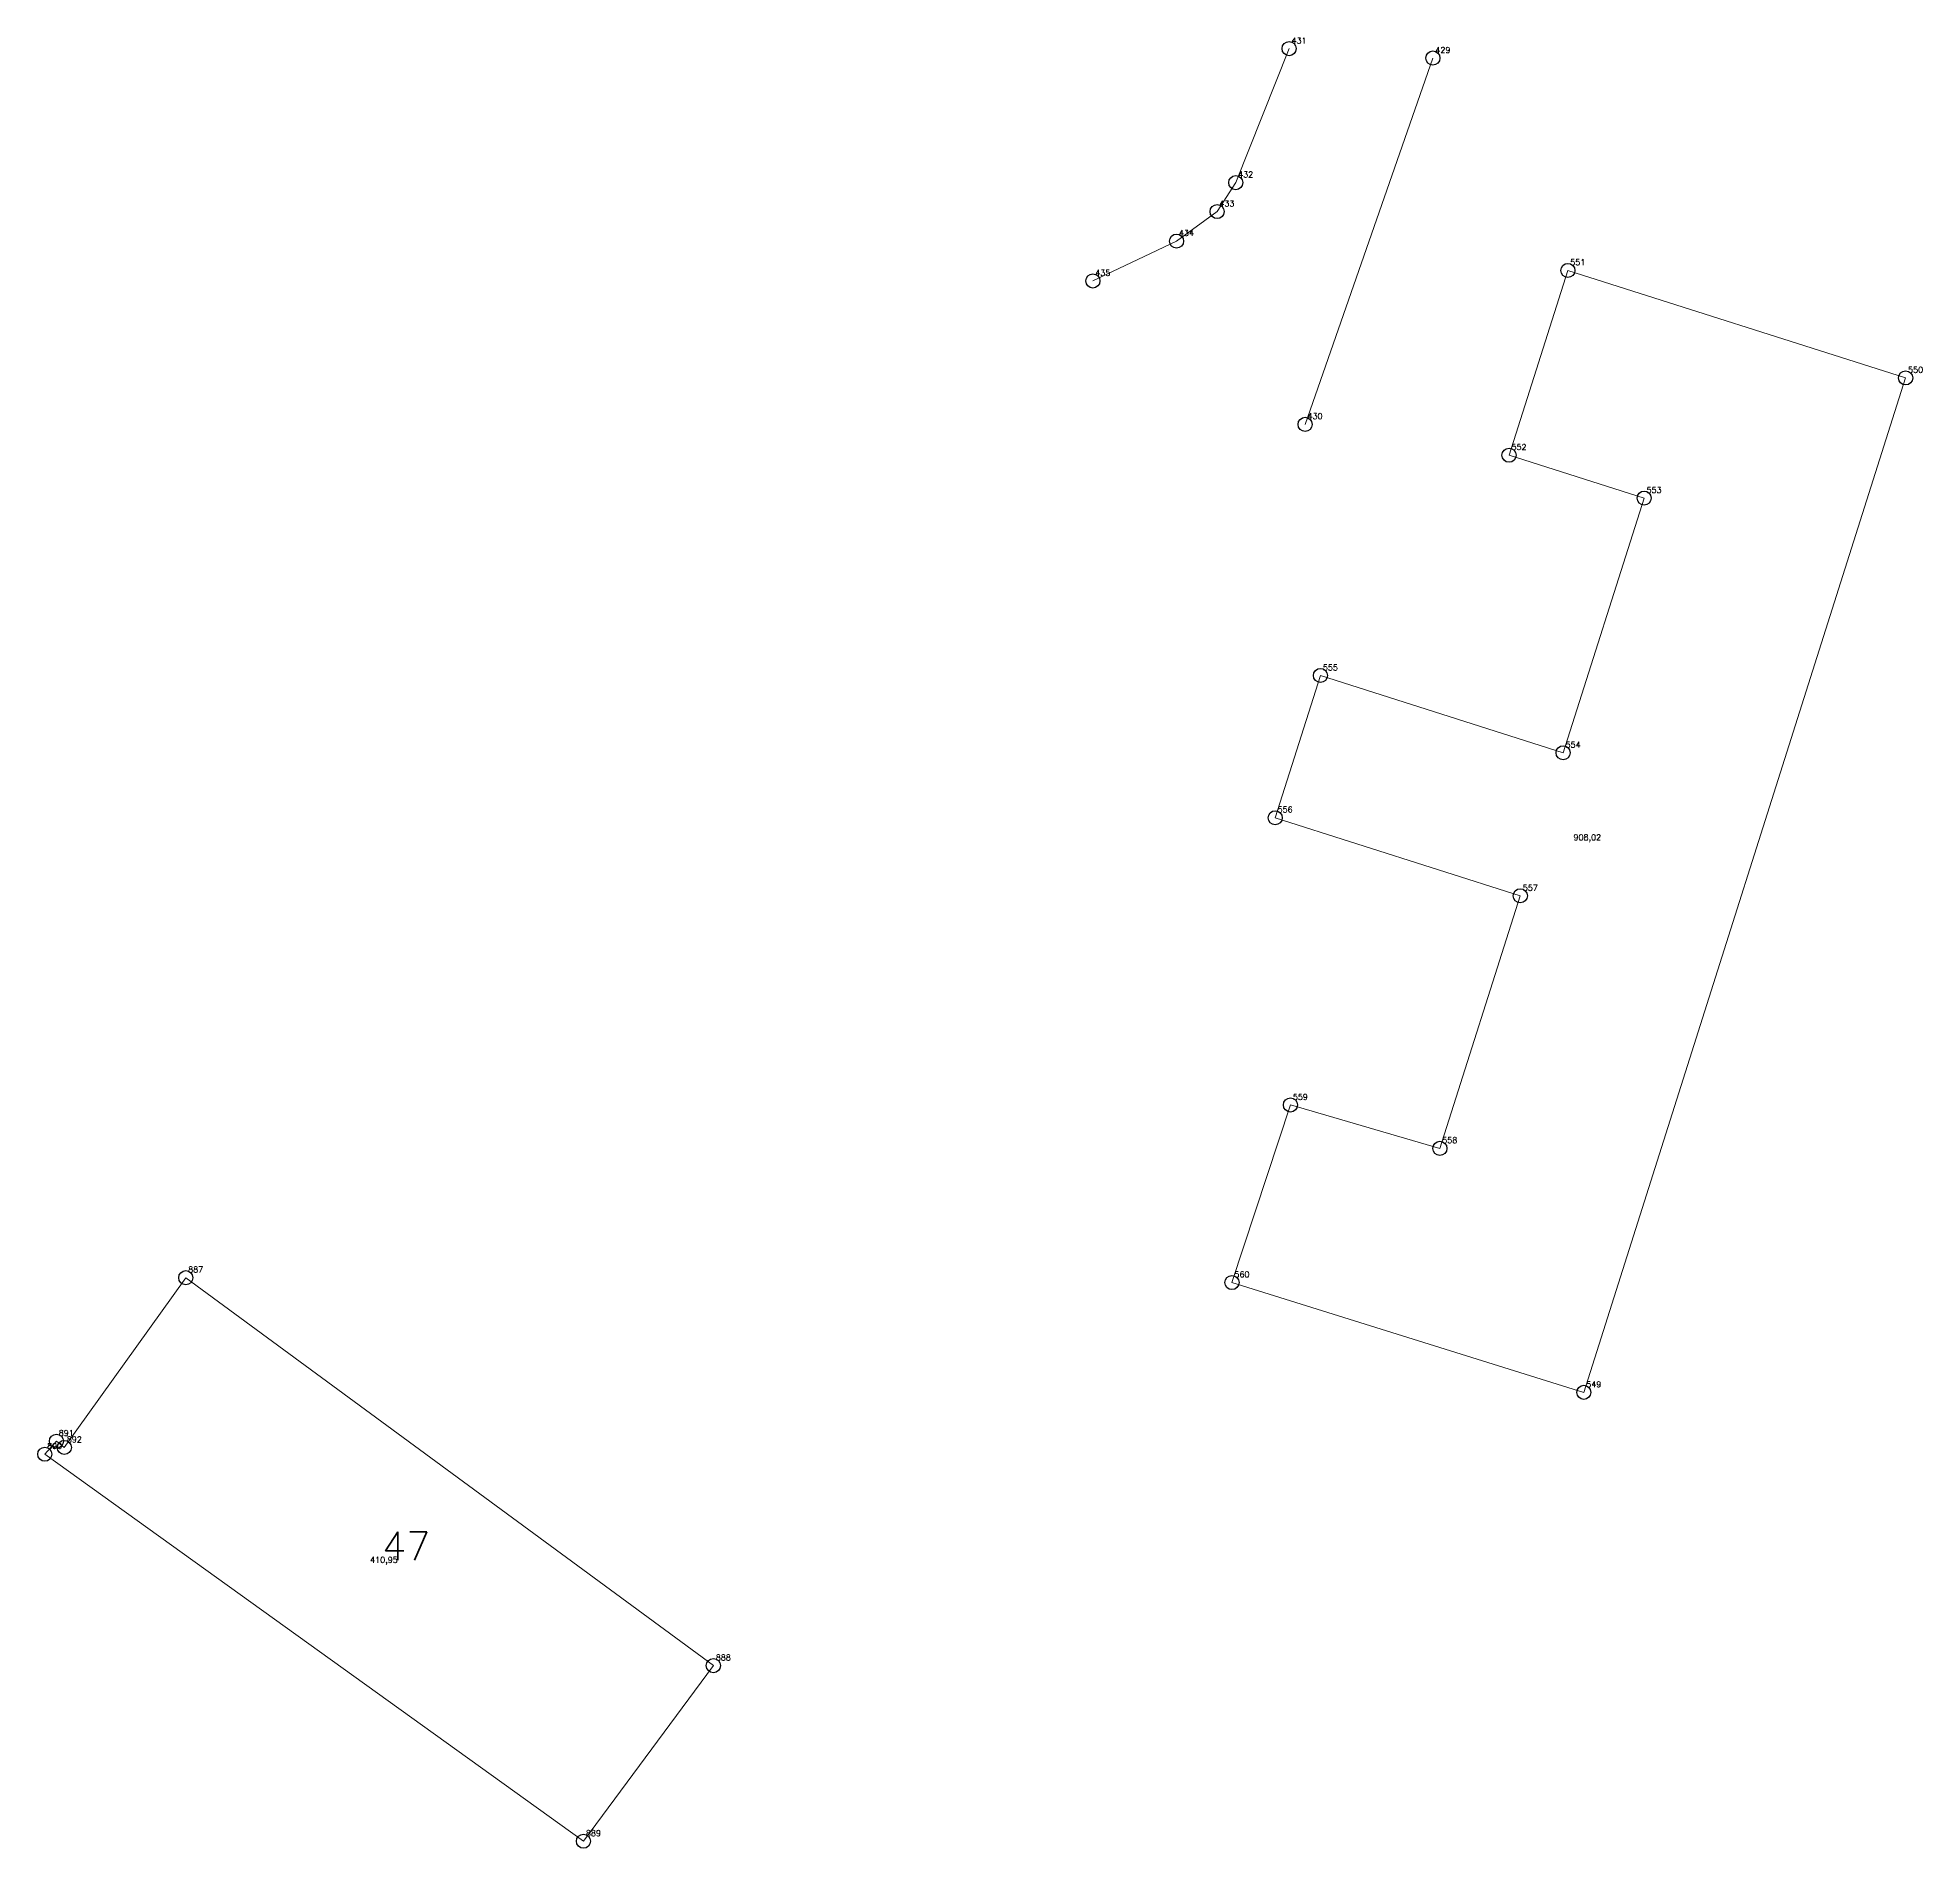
# Model space of a CAD drawing. Extents: x 1390459 to 1399082, y 355064 to 360767.
# Drawn here: x 1397066.2 to 1397166.5, y 359552.8 to 359649.1 of the extents above; entities that cross this region are included whole.
import ezdxf

# ---------------------------------------------------------------- set-up
doc = ezdxf.new("R2010")
doc.units = 0
doc.header["$PDMODE"] = 33
doc.header["$PDSIZE"] = 0.75
doc.layers.add('9 - ценная историческая застройка советский период', color=7, linetype='Continuous')
doc.layers.add('OKN_VALUED_LABELS', color=1, linetype='Continuous')
doc.styles.get("Standard").update_dxf_attribs({"font": 'simplex.shx'})

msp = doc.modelspace()

# ---------------------------------------------------------------- linework, layer by layer
at = {"layer": '9 - ценная историческая застройка советский период', "color": 7, "lineweight": 20}
for points in [[(1397132.8, 359648.55), (1397129.96, 359641.42), (1397128.97, 359639.88), (1397126.81, 359638.31), (1397122.36, 359636.19)], [(1397140.45, 359648.05), (1397133.65, 359628.56)]]:
    msp.add_lwpolyline(points, dxfattribs=at)
for points in [[(1397148.48, 359577.06), (1397129.76, 359582.9), (1397132.87, 359592.35), (1397140.82, 359590.04), (1397145.1, 359603.48), (1397132.06, 359607.63), (1397134.47, 359615.2), (1397147.38, 359611.09), (1397151.69, 359624.64), (1397144.5, 359626.92), (1397147.63, 359636.75), (1397165.6, 359631.03), (1397148.48, 359577.06)], [(1397074.1, 359583.16), (1397102.17, 359562.52), (1397095.26, 359553.18), (1397066.6, 359573.77), (1397067.22, 359574.46), (1397067.64, 359574.13), (1397074.1, 359583.16)]]:
    msp.add_lwpolyline(points, close=True, dxfattribs=at)
at = {"layer": '9 - ценная историческая застройка советский период'}
for p in [(1397132.8, 359648.55), (1397140.45, 359648.05), (1397129.96, 359641.42), (1397128.97, 359639.88), (1397126.81, 359638.31), (1397122.36, 359636.19), (1397147.63, 359636.75), (1397165.6, 359631.03), (1397133.65, 359628.56), (1397144.5, 359626.92), (1397151.69, 359624.64), (1397134.47, 359615.2), (1397147.38, 359611.09), (1397132.06, 359607.63), (1397145.1, 359603.48), (1397132.87, 359592.35), (1397140.82, 359590.04), (1397074.1, 359583.16), (1397129.76, 359582.9), (1397148.48, 359577.06), (1397066.6, 359573.77), (1397067.22, 359574.46), (1397067.64, 359574.13), (1397102.17, 359562.52), (1397095.26, 359553.18)]:
    msp.add_point(p, dxfattribs=at)

# ---------------------------------------------------------------- texts
at = {"layer": '9 - ценная историческая застройка советский период', "color": 7}
for s, p in [('431', (1397132.93, 359648.82)), ('429', (1397140.58, 359648.32)), ('432', (1397130.09, 359641.7)), ('433', (1397129.09, 359640.15)), ('434', (1397126.94, 359638.59)), ('551', (1397147.76, 359637.03)), ('435', (1397122.49, 359636.47)), ('550', (1397165.73, 359631.31)), ('430', (1397133.78, 359628.84)), ('552', (1397144.63, 359627.2)), ('553', (1397151.82, 359624.91)), ('555', (1397134.6, 359615.47)), ('554', (1397147.51, 359611.36)), ('556', (1397132.19, 359607.91)), ('908,02', (1397147.93, 359606.43)), ('557', (1397145.23, 359603.75)), ('559', (1397133, 359592.62)), ('558', (1397140.95, 359590.32)), ('887', (1397074.23, 359583.44)), ('560', (1397129.89, 359583.18)), ('549', (1397148.61, 359577.33)), ('890', (1397066.73, 359574.05)), ('891', (1397067.34, 359574.74)), ('892', (1397067.77, 359574.4)), ('410,95', (1397083.91, 359567.99)), ('888', (1397102.3, 359562.8)), ('889', (1397095.39, 359553.45))]:
    msp.add_text(s, height=0.311, dxfattribs=at).set_placement(p)
at = {"layer": 'OKN_VALUED_LABELS'}
msp.add_text('47', height=1.5, dxfattribs=at).set_placement((1397084.54, 359568.13))

doc.saveas('drawing.dxf')
